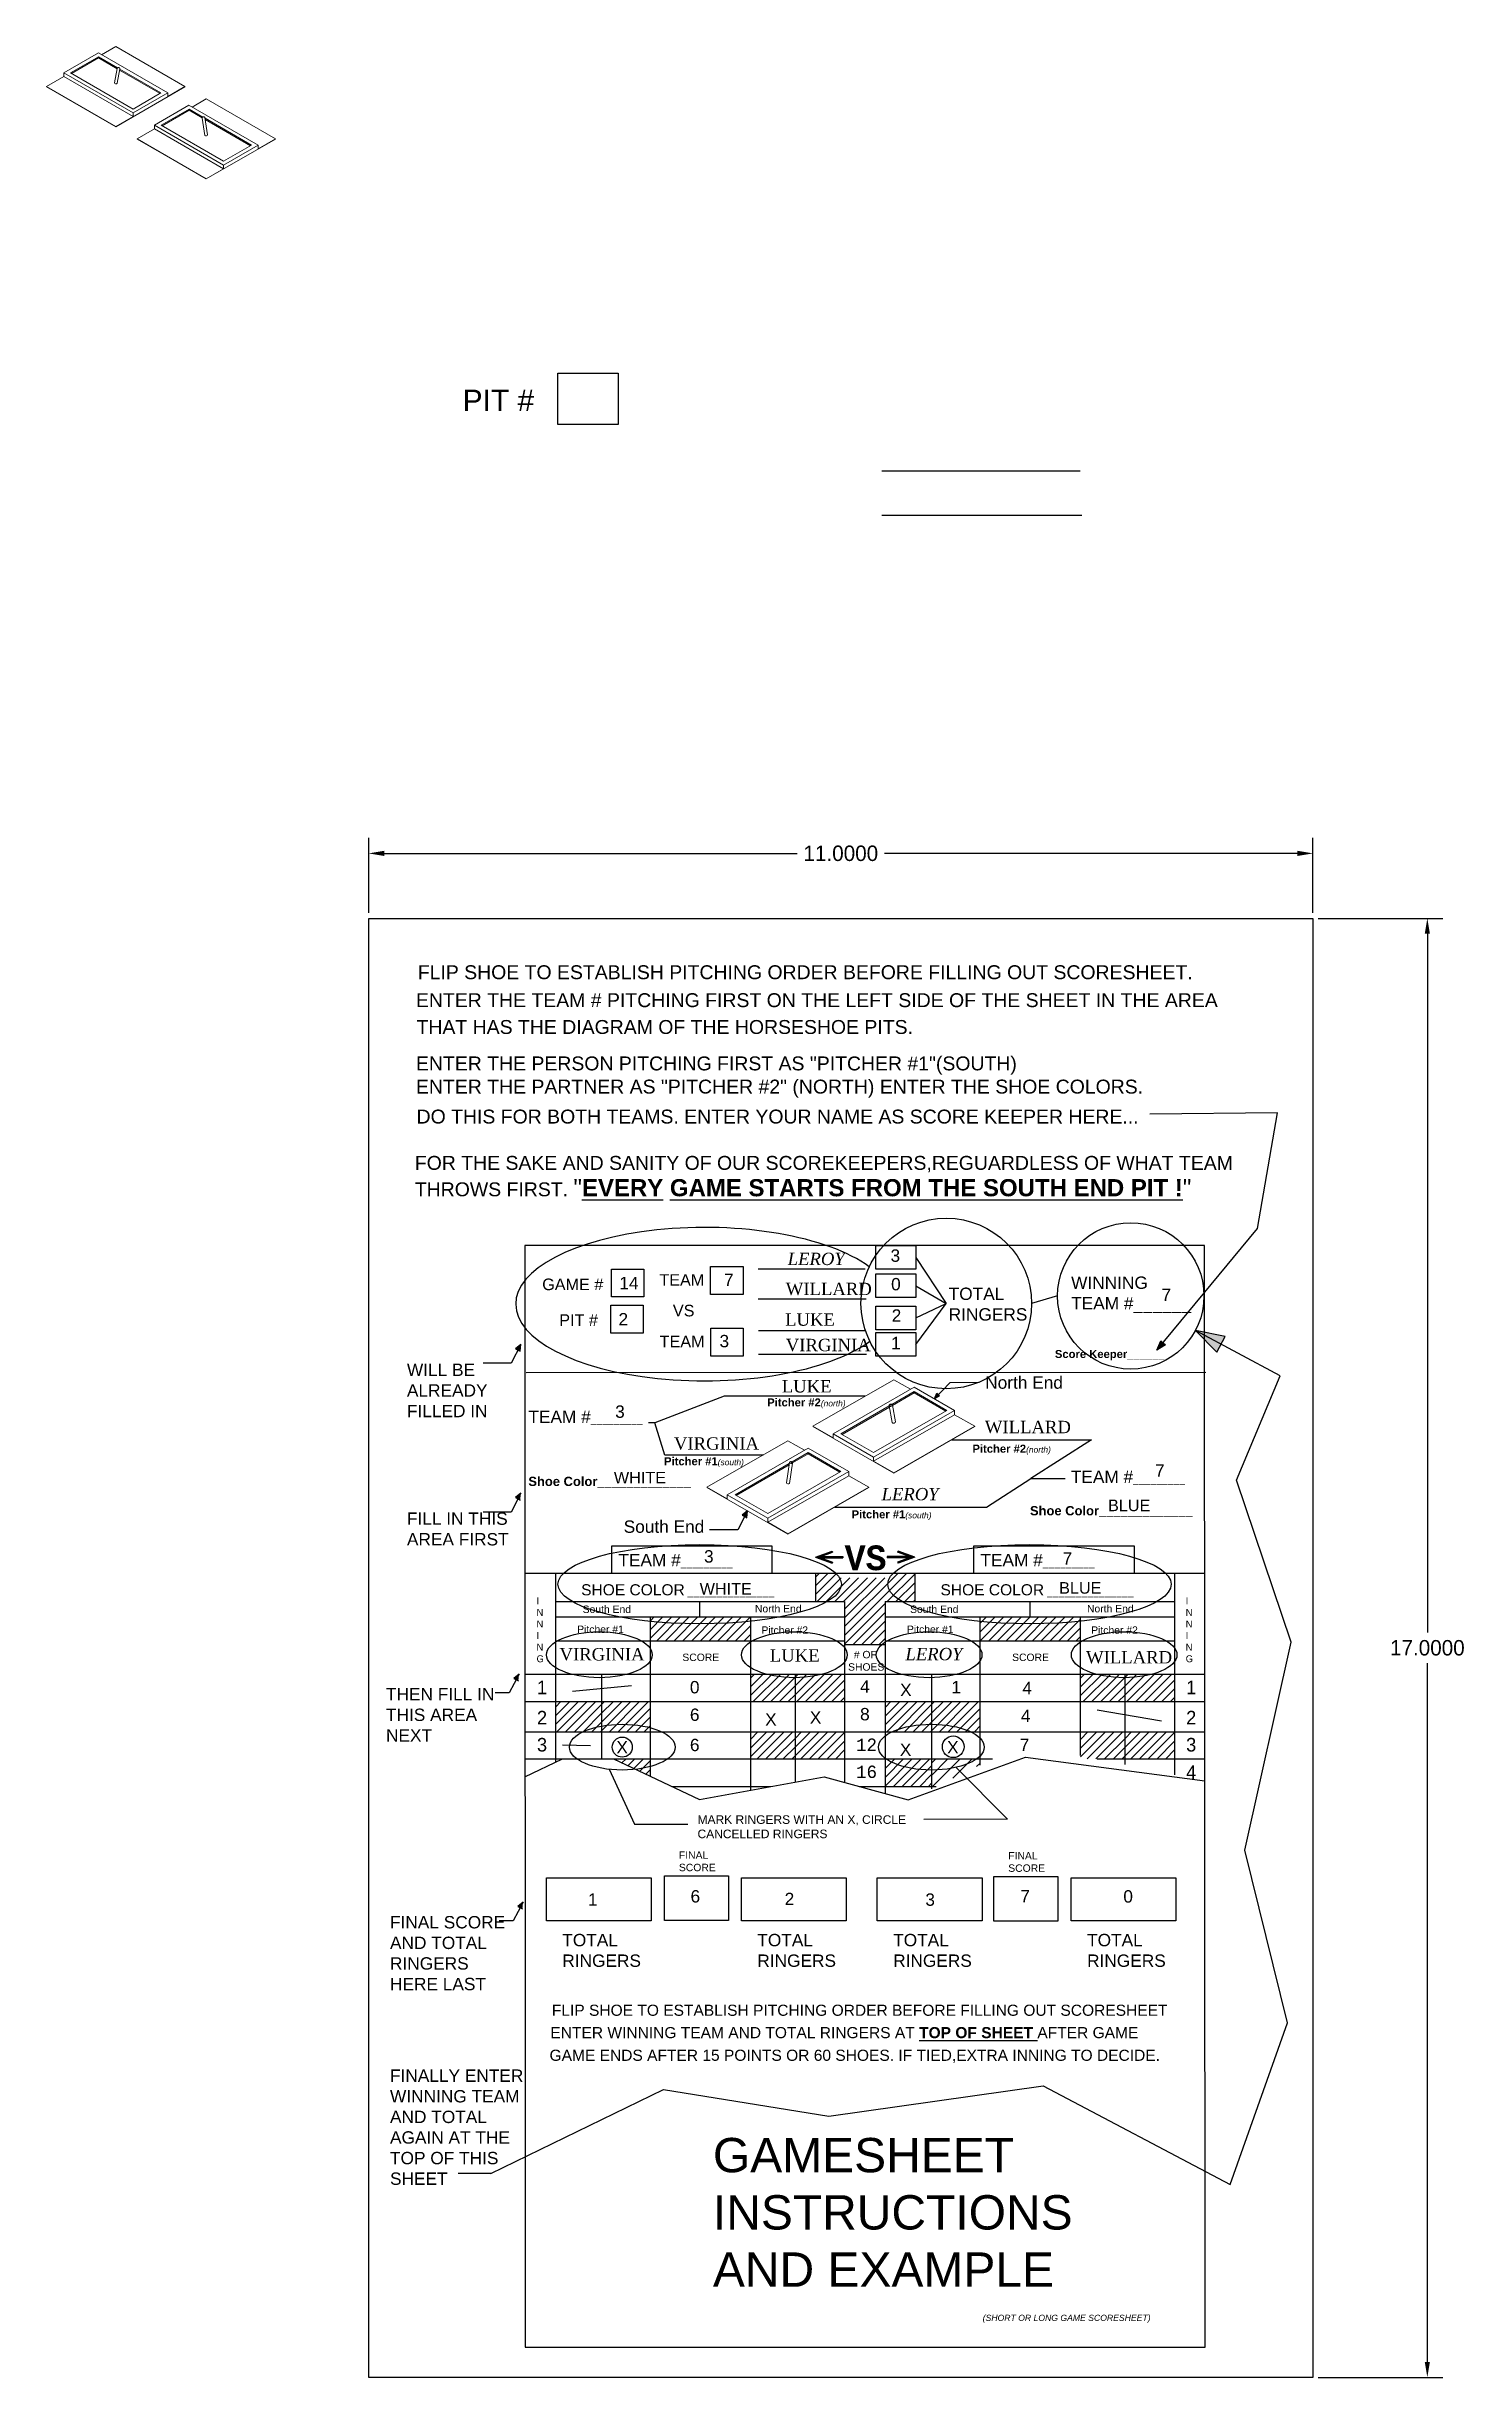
# Model space of a CAD drawing. Header units: inches. Extents: x -9 to 65.4, y -11.7 to 27.1.
# Drawn here: x 21.99 to 38.52, y -6.25 to 20.91 of the extents above; entities that cross this region are included whole.
import ezdxf

# ---------------------------------------------------------------- set-up
doc = ezdxf.new("R2010")
doc.units = ezdxf.units.IN
doc.header["$MEASUREMENT"] = 0
doc.header["$PDMODE"] = 2
for name, color, linetype, lineweight in [('AM_0', 7, 'Continuous', 30), ('AM_5', 3, 'Continuous', 15), ('AM_8', 1, 'Continuous', 15), ('Visible Edges(ANSI-BEL)', 7, 'Continuous', 18)]:
    doc.layers.add(name, color=color, linetype=linetype, lineweight=lineweight)
doc.layers.add('Temporary Invisable', color=7, linetype='Continuous')
doc.layers.add('Visible Tangent Edges(ANSI-BEL)', color=6, linetype='Continuous', lineweight=18, true_color=0xff00ff)
doc.dimstyles.new('Standard$0', dxfattribs={"dimtxt": 0.18, "dimasz": 0.18, "dimexe": 0.18, "dimexo": 0.0625, "dimgap": 0.09, "dimtad": 0, "dimtih": 1, "dimtoh": 1, "dimdec": 4, "dimzin": 0, "dimdsep": 46, "dimtxsty": 'Standard', "dimcen": 0.09, "dimadec": 0, "dimazin": 0, "dimtfac": 1, "dimtdec": 4, "dimtofl": 0, "dimtmove": 0, "dimatfit": 3, "dimfxl": 1, "dimtolj": 1, "dimtzin": 0, "dimarcsym": 0})
pattern_1 = [(45, (10.670944, -4.989435), (-0.05091169, 0.05091169), [])]
pattern_2 = [(45, (14.51565, -4.989435), (-0.0509117, 0.0509117), [])]

msp = doc.modelspace()

# ---------------------------------------------------------------- texts
at = {"layer": 'AM_0', "attachment_point": 1}
for s, insert, char_height, width in [('{\\fArial|b0|i0|c0|p34;PIT #}', (26.83379, 16.9131), 0.25, 1.6882053), ('{\\f@Batang|b0|i1|c0|p18;\\H1.6667x;LEROY}', (30.62112, 6.85758), 0.0864, 1.386329), ('{\\fArial|b0|i0|c0|p34;\\H1.6667x;3}', (31.81941, 6.89567), 0.0864, 1.386329), ('{\\fArial|b0|i0|c0|p34;GAME #}', (27.76092, 6.556), 0.135, 0.9116308), ('{\\fArial|b0|i0|c0|p34;\\H1.6667x;14}', (28.65964, 6.57598), 0.0864, 1.386329), ('{\\fArial|b0|i0|c0|p34;TEAM}', (29.12566, 6.6073), 0.135, 0.9116308), ('{\\fArial|b0|i0|c0|p34;\\H1.6667x;7}', (29.87851, 6.61182), 0.0864, 1.386329), ('{\\fArial|b0|i0|c0|p34;\\H1.6667x;0}', (31.82594, 6.56275), 0.0864, 1.386329), ('{\\fArial|b0|i0|c0|p34;WINNING \\PTEAM #______ }', (33.92317, 6.57997), 0.144, 3.2757189), ('{\\fArial|b0|i0|c0|p34;VS}', (29.28356, 6.25047), 0.135, 0.9116308), ('{\\fBatang|b0|i0|c0|p18;\\H1.6667x;WILLARD}', (30.59829, 6.50782), 0.0864, 1.386329), ('{\\fArial|b0|i0|c0|p34;TOTAL\\PRINGERS}', (32.49671, 6.45064), 0.144, 3.2757189), ('{\\fArial|b0|i0|c0|p34;\\H1.6667x;7}', (34.97656, 6.43876), 0.0864, 1.386329), ('{\\fArial|b0|i0|c0|p34;PIT #}', (27.9597, 6.14018), 0.135, 0.9116308), ('{\\fArial|b0|i0|c0|p34;\\H1.6667x;2}', (28.64983, 6.15451), 0.0864, 1.386329), ('{\\fBatang|b0|i0|c0|p18;\\H1.6667x;LUKE}', (30.59068, 6.15045), 0.0864, 1.386329), ('{\\fArial|b0|i0|c0|p34;\\H1.6667x;2}', (31.83248, 6.19718), 0.0864, 1.386329), ('{\\fArial|b0|i0|c0|p34;TEAM}', (29.12914, 5.89005), 0.135, 0.9116308), ('{\\fArial|b0|i0|c0|p34;\\H1.6667x;3}', (29.8269, 5.89967), 0.0864, 1.386329), ('{\\fBatang|b0|i0|c0|p18;\\H1.6667x;VIRGINIA}', (30.59829, 5.85391), 0.0864, 1.386329), ('{\\fArial|b0|i0|c0|p34;\\H1.6667x;1}', (31.82594, 5.87732), 0.0864, 1.386329), ('{\\fArial|b0|i0|c0|p34;\\H1.6667x;WILL BE \\PALREADY\\PFILLED IN}', (26.1853, 5.56485), 0.0864, 1.386329), ('{\\fBatang|b0|i0|c0|p18;\\H1.6667x;LUKE}', (30.55215, 5.37275), 0.0864, 1.386329), ('{\\fArial|b0|i0|c0|p34;\\H1.6667x;TEAM #\\H0.6x;_________ }', (27.60028, 5.01752), 0.0864, 1.386329), ('{\\fArial|b0|i0|c0|p34;\\H1.6667x;3}', (28.6108, 5.07788), 0.0864, 1.386329), ('{\\fBatang|b0|i0|c0|p18;\\H1.6667x;WILLARD}', (32.91771, 4.89851), 0.0864, 1.386329), ('{\\fBatang|b0|i0|c0|p18;\\H1.6667x;VIRGINIA}', (29.29603, 4.70661), 0.0864, 1.386329), ('{\\fArial|b0|i0|c0|p34;\\H1.6667x;7}', (34.90039, 4.39123), 0.0864, 1.386329), ('{\\fArial|b0|i0|c0|p34;WHITE}', (28.59604, 4.30417), 0.135, 0.9116308), ('{\\f@Batang|b0|i1|c0|p18;\\H1.6667x;LEROY}', (31.71533, 4.11637), 0.0864, 1.386329), ('{\\fArial|b0|i0|c0|p34;\\H1.6667x;TEAM #\\H0.6x;_________ }', (33.91969, 4.31837), 0.0864, 1.386329), ('{\\fArial|b0|i0|c0|p34;\\H1.6667x;FILL IN THIS\\PAREA FIRST}', (26.1853, 3.83072), 0.0864, 1.386329), ('{\\fArial|b0|i0|c0|p34;BLUE}', (34.35319, 3.98076), 0.135, 0.9116308), ('{\\fArial|b0|i0|c0|p34;\\H1.6667x;TEAM #\\H0.6x;_________ }', (28.64886, 3.34858), 0.0864, 1.386329), ('{\\fArial|b0|i0|c0|p34;\\H1.6667x;3}', (29.64627, 3.39118), 0.0864, 1.386329), ('{\\fArial|b0|i0|c0|p34;\\H1.6667x;TEAM #\\H0.6x;_________ }', (32.86645, 3.34858), 0.0864, 1.386329), ('{\\fArial|b0|i0|c0|p34;\\H1.6667x;7}', (33.82432, 3.36708), 0.0864, 1.386329), ('{\\fArial|b0|i0|c0|p34;\\H1.5x;SHOE COLOR\\H0.66667x; _______________}', (28.21474, 2.9947), 0.0864, 2.3796658), ('{\\fArial|b0|i0|c0|p34;WHITE}', (29.59581, 3.00959), 0.135, 0.9116308), ('{\\fArial|b0|i0|c0|p34;\\H1.5x;SHOE COLOR\\H0.66667x; _______________}', (32.40134, 2.9947), 0.0864, 2.3796658), ('{\\fArial|b0|i0|c0|p34;BLUE}', (33.78372, 3.01939), 0.135, 0.9116308), ('I\\PN\\PN\\PI\\PN\\PG', (27.69552, 2.84168), 0.081, 0.164664), ('{\\fArial|b0|i0|c0|p34;South End}', (28.23232, 2.74617), 0.0864, 0.9460115), ('{\\fArial|b0|i0|c0|p34;North End}', (30.2397, 2.75304), 0.0864, 0.9460115), ('{\\fArial|b0|i0|c0|p34;South End}', (32.04709, 2.74617), 0.0864, 0.9460115), ('{\\fArial|b0|i0|c0|p34;North End}', (34.10818, 2.75304), 0.0864, 0.9460115), ('I\\PN\\PN\\PI\\PN\\PG', (35.25829, 2.84168), 0.081, 0.164664), ('{\\fArial|b0|i0|c0|p34;Pitcher #1}', (28.16905, 2.51283), 0.0864, 0.9460115), ('{\\fArial|b0|i0|c0|p34;Pitcher #2}', (30.31537, 2.50322), 0.0864, 0.9460115), ('{\\fArial|b0|i0|c0|p34;Pitcher #1}', (32.01068, 2.51283), 0.0864, 0.9460115), ('{\\fArial|b0|i0|c0|p34;Pitcher #1}', (32.01068, 2.51283), 0.0864, 0.9460115), ('{\\fArial|b0|i0|c0|p34;Pitcher #2}', (34.15699, 2.50322), 0.0864, 0.9460115), ('{\\fBatang|b0|i0|c0|p18;\\H1.6667x;VIRGINIA}', (27.96294, 2.25029), 0.0864, 1.386329), ('{\\fArial|b0|i0|c0|p34;SCORE}', (29.39389, 2.18626), 0.0864, 0.9460115), ('{\\fBatang|b0|i0|c0|p18;\\H1.6667x;LUKE}', (30.41316, 2.2366), 0.0864, 1.386329), ('{\\fArial|b0|i0|c0|p34;  # OF\\PSHOES}', (31.32455, 2.21815), 0.0864, 0.9460115), ('{\\f@Batang|b0|i1|c0|p18;\\H1.6667x;LEROY}', (31.99274, 2.25296), 0.0864, 1.386329), ('{\\fArial|b0|i0|c0|p34;SCORE}', (33.23552, 2.18626), 0.0864, 0.9460115), ('{\\fBatang|b0|i0|c0|p18;\\H1.6667x;WILLARD}', (34.09687, 2.21568), 0.0864, 1.386329), ('{\\fArial|b0|i0|c0|p34;\\H1.6667x;THEN FILL IN\\PTHIS AREA \\PNEXT}', (25.94115, 1.78521), 0.0864, 1.386329), ('1', (27.70031, 1.87153), 0.1584, 0.3464208), ('{\\fArial|b0|i0|c0|p34;\\H1.6667x;0}', (29.48196, 1.86707), 0.0864, 1.386329), ('{\\fMonospac821 BT|b0|i0|c0|p49;4}', (31.45959, 1.87358), 0.144, 0.3942425), ('{\\fArial|b0|i0|c0|p34;\\H1.6667x;X}', (31.93072, 1.83513), 0.0864, 1.386329), ('{\\fArial|b0|i0|c0|p34;\\H1.6667x;1}', (32.52894, 1.86832), 0.0864, 1.386329), ('{\\fArial|b0|i0|c0|p34;\\H1.6667x;4}', (33.35544, 1.85766), 0.0864, 1.386329), ('1', (35.26308, 1.87153), 0.1584, 0.3464208), ('2', (27.70031, 1.5193), 0.1584, 0.3464208), ('{\\fArial|b0|i0|c0|p34;\\H1.6667x;6}', (29.48196, 1.54622), 0.0864, 1.386329), ('{\\fArial|b0|i0|c0|p34;\\H1.6667x;X}', (30.35818, 1.49083), 0.0864, 1.386329), ('{\\fArial|b0|i0|c0|p34;\\H1.6667x;X}', (30.87869, 1.51428), 0.0864, 1.386329), ('{\\fMonospac821 BT|b0|i0|c0|p49;8}', (31.45959, 1.55273), 0.144, 0.3942425), ('{\\fArial|b0|i0|c0|p34;\\H1.6667x;4}', (33.33839, 1.5338), 0.0864, 1.386329), ('2', (35.26308, 1.5193), 0.1584, 0.3464208), ('3', (27.70031, 1.20402), 0.1584, 0.3464208), ('{\\fArial|b0|i0|c0|p34;\\H1.6667x;X}', (28.62558, 1.16723), 0.0864, 1.386329), ('{\\fArial|b0|i0|c0|p34;\\H1.6667x;6}', (29.48196, 1.19398), 0.0864, 1.386329), ('{\\fMonospac821 BT|b0|i0|c0|p49;12}', (31.41764, 1.19669), 0.144, 0.3942425), ('{\\fArial|b0|i0|c0|p34;\\H1.6667x;X}', (31.92764, 1.13859), 0.0864, 1.386329), ('{\\fArial|b0|i0|c0|p34;\\H1.6667x;X}', (32.47809, 1.1671), 0.0864, 1.386329), ('{\\fArial|b0|i0|c0|p34;\\H1.6667x;7}', (33.32358, 1.19398), 0.0864, 1.386329), ('3', (35.26308, 1.20402), 0.1584, 0.3464208), ('{\\fMonospac821 BT|b0|i0|c0|p49;16}', (31.41764, 0.88141), 0.144, 0.3942425), ('4', (35.26308, 0.88317), 0.1584, 0.3464208), ('{\\fArial|b0|i0|c0|p34;MARK RINGERS WITH AN X, CIRCLE CANCELLED RINGERS}', (29.57075, 0.30236), 0.1, 3.199227), ('{\\fArial|b0|i0|c0|p34;FINAL\\PSCORE}', (29.35372, -0.11843), 0.0864, 0.9460115), ('{\\fArial|b0|i0|c0|p34;FINAL\\PSCORE}', (33.19072, -0.12575), 0.0864, 0.9460115), ('{\\fArial|b0|i0|c0|p34;\\H1.6667x;1}', (28.29376, -0.60717), 0.0864, 1.386329), ('{\\fArial|b0|i0|c0|p34;\\H1.6667x;6}', (29.48928, -0.56944), 0.0864, 1.386329), ('{\\fArial|b0|i0|c0|p34;\\H1.6667x;2}', (30.58555, -0.60031), 0.0864, 1.386329), ('{\\fArial|b0|i0|c0|p34;\\H1.6667x;3}', (32.22473, -0.60772), 0.0864, 1.386329), ('{\\fArial|b0|i0|c0|p34;\\H1.6667x;7}', (33.33091, -0.56944), 0.0864, 1.386329), ('{\\fArial|b0|i0|c0|p34;\\H1.6667x;0}', (34.53145, -0.57067), 0.0864, 1.386329), ('{\\fArial|b0|i0|c0|p34;\\H1.6667x;FINAL SCORE\\PAND TOTAL\\PRINGERS HERE LAST}', (25.988, -0.87155), 0.0864, 1.386329), ('{\\fArial|b0|i0|c0|p34;\\H1.6667x;TOTAL\\PRINGERS}', (27.99528, -1.07945), 0.0864, 1.386329), ('{\\fArial|b0|i0|c0|p34;\\H1.6667x;TOTAL\\PRINGERS}', (30.26744, -1.07945), 0.0864, 1.386329), ('{\\fArial|b0|i0|c0|p34;\\H1.6667x;TOTAL\\PRINGERS}', (31.84983, -1.07945), 0.0864, 1.386329), ('{\\fArial|b0|i0|c0|p34;\\H1.6667x;TOTAL\\PRINGERS}', (34.10907, -1.07945), 0.0864, 1.386329), ('{\\fArial|b0|i0|c0|p34;\\H1.6667x;\\PFINALLY ENTER\\PWINNING TEAM\\PAND TOTAL\\PAGAIN AT THE\\PTOP OF THIS\\PSHEET}', (25.988, -2.41914), 0.0864, 2.2310889)]:
    msp.add_mtext(s, dxfattribs=dict(at, insert=insert, char_height=char_height, width=width))
for s, width, insert, char_height in [('{\\fArial|b0|i0|c0|p34;FLIP SHOE TO ESTABLISH PITCHING ORDER BEFORE FILLING OUT SCORESHEET.}', 11.4872651, (26.31147, 10.20645), 0.162), ('{\\fArial|b0|i0|c0|p34;ENTER THE TEAM # PITCHING FIRST ON THE LEFT SIDE OF THE SHEET IN THE AREA}', 11.4872651, (26.2903, 9.88068), 0.162), ('{\\fArial|b0|i0|c0|p34;THAT HAS THE DIAGRAM OF THE HORSESHOE PITS.}', 11.4872651, (26.2972, 9.56837), 0.162), ('{\\fArial|b0|i0|c0|p34;ENTER THE PERSON PITCHING FIRST AS "PITCHER #1"(SOUTH)\\PENTER THE PARTNER AS "PITCHER #2" (NORTH) ENTER THE SHOE COLORS.}', 11.4872651, (26.29047, 9.14372), 0.162), ('{\\fArial|b0|i0|c0|p34;DO THIS FOR BOTH TEAMS. ENTER YOUR NAME AS SCORE KEEPER HERE...}', 11.4872651, (26.2975, 8.52454), 0.162), ('{\\fArial|b0|i0|c0|p34;FOR THE SAKE AND SANITY OF OUR SCOREKEEPERS,REGUARDLESS OF WHAT TEAM\\PTHROWS FIRST. \\H1.2346x;"\\fArial|b1|i0|c0|p34;\\LEVERY GAME STARTS FROM THE SOUTH END PIT !\\fArial|b0|i0|c0|p34;\\l"}', 11.4872651, (26.2772, 7.98489), 0.162), ('{\\fMonospac821 BT|b1|i0|c0|p49;VS}', 1.5144654, (31.28445, 3.44629), 0.288), ('{\\fArial|b0|i0|c0|p34;ENTER WINNING TEAM AND TOTAL RINGERS AT \\fArial|b1|i0|c0|p34;\\LTOP OF SHEET\\fArial|b0|i0|c0|p34;\\l AFTER GAME}', 11.4872651, (27.85692, -2.16493), 0.1296), ('{\\fArial|b0|i0|c0|p34;FLIP SHOE TO ESTABLISH PITCHING ORDER BEFORE FILLING OUT SCORESHEET}', 11.4872651, (27.87385, -1.90431), 0.1296), ('{\\fArial|b0|i0|c0|p34;GAME ENDS AFTER 15 POINTS OR 60 SHOES. IF TIED,EXTRA INNING TO DECIDE.}', 11.4872651, (27.84676, -2.42894), 0.1296), ('{\\fArial|b0|i0|c0|p34;GAMESHEET\\PINSTRUCTIONS\\PAND EXAMPLE}', 11.4872651, (29.74987, -3.4571), 0.4), ('{\\fArial|b0|i1|c0|p34;(SHORT OR LONG GAME SCORESHEET)}', 11.4872651, (32.89294, -5.51721), 0.072)]:
    msp.add_mtext_dynamic_manual_height_columns(s, width=width, gutter_width=1, heights=[0], dxfattribs=dict(at, insert=insert, char_height=char_height))
at = {"layer": 'Temporary Invisable', "attachment_point": 1}
for s, insert, char_height, width in [('{\\fArial|b1|i0|c0|p34;Score Keeper______}', (33.73409, 5.72383), 0.0936, 1.7821996), ('{\\fArial|b1|i0|c0|p34;Pitcher #2\\fArial|b0|i1|c0|p34;\\H0.75x;(north)}', (30.38215, 5.16028), 0.0936, 1.2269789), ('{\\fArial|b0|i0|c0|p34;North End}', (32.92214, 5.41658), 0.144, 0.9460115), ('{\\fArial|b1|i0|c0|p34;Pitcher #2\\fArial|b0|i1|c0|p34;\\H0.75x;(north)}', (32.77336, 4.62088), 0.0936, 1.0673158), ('{\\fArial|b1|i0|c0|p34;Pitcher #1\\fArial|b0|i1|c0|p34;\\H0.75x;(south)}', (29.18084, 4.4744), 0.0936, 1.1094431), ('{\\fArial|b1|i0|c0|p34;Shoe Color_____________}', (27.59959, 4.24689), 0.108, 2.1533887), ('{\\fArial|b1|i0|c0|p34;Pitcher #1\\fArial|b0|i1|c0|p34;\\H0.75x;(south)}', (31.36616, 3.85603), 0.0936, 1.0637479), ('{\\fArial|b1|i0|c0|p34;Shoe Color_____________}', (33.44349, 3.90534), 0.108, 2.1533887), ('{\\fArial|b0|i0|c0|p34;South End}', (28.71011, 3.73781), 0.144, 0.9460115)]:
    msp.add_mtext(s, dxfattribs=dict(at, insert=insert, char_height=char_height, width=width))

# ---------------------------------------------------------------- blocks, each defined once
blk = doc.blocks.new('*D7')
at = {"layer": 'AM_5', "color": 0, "lineweight": -2, "transparency": 16777216}
for p, q in [((36.802, 10.753), (38.253, 10.753)), ((38.073, 10.573), (38.073, 2.433)), ((38.073, -6.067), (38.073, 2.073)), ((36.802, -6.247), (38.253, -6.247))]:
    blk.add_line(p, q, dxfattribs=at)
at = {"layer": 'AM_5', "color": 0, "transparency": 16777216}
for points in [[(38.043, 10.573), (38.103, 10.573), (38.073, 10.753)], [(38.043, -6.067), (38.103, -6.067), (38.073, -6.247)]]:
    blk.add_solid(points, dxfattribs=at)
at = {"layer": 'Defpoints', "color": 0, "transparency": 16777216}
for p in [(36.74, 10.753), (36.739, -6.247), (38.073, -6.247)]:
    blk.add_point(p, dxfattribs=at)
at = {"layer": 'AM_5', "color": 0, "transparency": 16777216, "insert": (38.073, 2.253), "char_height": 0.18, "attachment_point": 5}
blk.add_mtext('\\A1;17.0000', dxfattribs=at)
blk = doc.blocks.new('*D8')
at = {"layer": 'AM_5', "color": 0, "lineweight": -2, "transparency": 16777216}
for p, q in [((25.74, 10.816), (25.74, 11.69)), ((36.74, 10.816), (36.74, 11.69)), ((25.92, 11.51), (30.73, 11.51)), ((36.56, 11.51), (31.75, 11.51))]:
    blk.add_line(p, q, dxfattribs=at)
at = {"layer": 'AM_5', "color": 0, "transparency": 16777216}
for points in [[(25.92, 11.54), (25.92, 11.48), (25.74, 11.51)], [(36.56, 11.54), (36.56, 11.48), (36.74, 11.51)]]:
    blk.add_solid(points, dxfattribs=at)
at = {"layer": 'Defpoints', "color": 0, "transparency": 16777216}
for p in [(36.74, 11.51), (25.74, 10.753), (36.74, 10.753)]:
    blk.add_point(p, dxfattribs=at)
at = {"layer": 'AM_5', "color": 0, "transparency": 16777216, "insert": (31.24, 11.51), "char_height": 0.18, "attachment_point": 5}
blk.add_mtext('\\A1;11.0000', dxfattribs=at)

# ---------------------------------------------------------------- dimensions: what is measured, and where the dimension line sits
at = {"layer": 'AM_5'}
dim = msp.add_linear_dim(base=(36.73953, 11.51016), p1=(25.73954, 10.75324), p2=(36.73953, 10.75317), dimstyle='Standard$0', override={"dimarcsym": 1}, dxfattribs=at)
dim.commit()
dim.dimension.update_dxf_attribs({"geometry": '*D8', "text_midpoint": (31.23954, 11.51016)})
dim = msp.add_linear_dim(base=(38.0732, -6.2468), p1=(36.73953, 10.75324), p2=(36.73943, -6.2468), angle=90, dimstyle='Standard$0', override={"dimarcsym": 1}, dxfattribs=at)
dim.commit()
dim.dimension.update_dxf_attribs({"geometry": '*D7', "text_midpoint": (38.0732, 2.25322)})

# ---------------------------------------------------------------- hatches: boundary and pattern name
at = {"layer": 'AM_0'}
h = msp.add_hatch(color=256, dxfattribs=at)
h.dxf.hatch_style = 1
h.paths.add_polyline_path([(27.51265, 5.78896), (27.45067, 5.73867), (27.47847, 5.7232)])
h.paths.add_polyline_path([(27.51265, 5.78896), (27.47847, 5.7232), (27.50481, 5.70854)])
h = msp.add_hatch(color=256, dxfattribs=at)
h.paths.add_polyline_path([(34.99303, 5.80808), (34.9666, 5.83009), (34.92123, 5.72131)])
h.paths.add_polyline_path([(35.02389, 5.78239), (34.99303, 5.80808), (34.92123, 5.72131)])
h = msp.add_hatch(color=256, dxfattribs=at)
h.paths.add_polyline_path([(35.71626, 5.88017), (35.47742, 5.92967), (35.47743, 5.89459), (35.66973, 5.79183)])
h.paths.add_polyline_path([(35.47743, 5.89459), (35.47746, 5.84254), (35.61995, 5.69731), (35.66973, 5.79183)])
h.paths.add_polyline_path([(35.47742, 5.92967), (35.37018, 5.95189), (35.47743, 5.89459)])
h.paths.add_polyline_path([(35.37018, 5.95189), (35.47746, 5.84254), (35.47743, 5.89459)])
h = msp.add_hatch(color=256, dxfattribs=at)
h.dxf.hatch_style = 1
h.paths.add_polyline_path([(32.37587, 5.20259), (32.35911, 5.21934), (32.33007, 5.15537)])
h.paths.add_polyline_path([(32.38992, 5.18854), (32.37587, 5.20259), (32.33007, 5.15537)])
h = msp.add_hatch(color=256, dxfattribs=at)
h.dxf.hatch_style = 1
h.paths.add_polyline_path([(27.51265, 4.05483), (27.45067, 4.00454), (27.47847, 3.98907)])
h.paths.add_polyline_path([(27.51265, 4.05483), (27.47847, 3.98907), (27.50481, 3.97441)])
h = msp.add_hatch(color=256, dxfattribs=at)
h.dxf.hatch_style = 1
h.paths.add_polyline_path([(30.15212, 3.84813), (30.09015, 3.79784), (30.11795, 3.78237)])
h.paths.add_polyline_path([(30.15212, 3.84813), (30.11795, 3.78237), (30.14429, 3.76772)])
h = msp.add_hatch(color=256, dxfattribs=at)
h.dxf.hatch_style = 1
h.paths.add_polyline_path([(31.26504, 3.31739), (31.00722, 3.31739), (31.14498, 3.36818), (31.14, 3.38169), (30.94565, 3.31004), (31.14, 3.23999), (31.14489, 3.25353), (31.00766, 3.30299), (31.26504, 3.30299)])
h = msp.add_hatch(color=256, dxfattribs=at)
h.dxf.hatch_style = 1
h.paths.add_polyline_path([(32.03895, 3.30299), (31.90172, 3.25353), (31.90661, 3.23999), (32.10096, 3.31004), (31.90661, 3.38169), (31.90163, 3.36818), (32.03939, 3.31739), (31.78157, 3.31739), (31.78157, 3.30299)])
h = msp.add_hatch(color=256, dxfattribs=at)
h.dxf.hatch_style = 1
h.paths.add_polyline_path([(27.49105, 1.94843), (27.42908, 1.89814), (27.45688, 1.88267)])
h.paths.add_polyline_path([(27.49105, 1.94843), (27.45688, 1.88267), (27.48322, 1.86801)])
h = msp.add_hatch(dxfattribs=at)
h.set_pattern_fill('_U', color=256, scale=0.072, angle=45, style=0, pattern_type=0)
h.set_pattern_definition(pattern_1)
h.paths.add_polyline_path([(30.70705, 1.94838), (30.18654, 1.94838), (30.18654, 1.62754), (30.70705, 1.62754)])
h = msp.add_hatch(dxfattribs=at)
h.set_pattern_fill('_U', color=256, scale=0.072, angle=45, style=0, pattern_type=0)
h.set_pattern_definition(pattern_1)
h.paths.add_polyline_path([(30.70705, 1.62754), (31.28445, 1.62754), (31.28445, 1.94838), (30.70705, 1.94838)])
h = msp.add_hatch(dxfattribs=at)
h.set_pattern_fill('_U', color=256, scale=0.072, angle=45, style=0, pattern_type=0)
h.set_pattern_definition(pattern_2)
h.paths.add_polyline_path([(34.55175, 1.94838), (34.03124, 1.94838), (34.03124, 1.62754), (34.55175, 1.62754)])
h = msp.add_hatch(dxfattribs=at)
h.set_pattern_fill('_U', color=256, scale=0.072, angle=45, style=0, pattern_type=0)
h.set_pattern_definition(pattern_2)
h.paths.add_polyline_path([(34.55175, 1.62754), (35.12915, 1.62754), (35.12915, 1.94838), (34.55175, 1.94838)])
h = msp.add_hatch(dxfattribs=at)
h.set_pattern_fill('_U', color=256, scale=0.072, angle=45, style=0, pattern_type=0)
h.set_pattern_definition(pattern_1)
h.paths.add_polyline_path([(28.45347, 1.62754), (27.91437, 1.62754), (27.91437, 1.2753), (28.45347, 1.2753)])
h = msp.add_hatch(dxfattribs=at)
h.set_pattern_fill('_U', color=256, scale=0.072, angle=45, style=0, pattern_type=0)
h.set_pattern_definition(pattern_1)
h.paths.add_polyline_path([(29.01844, 1.2753), (29.01844, 1.62754), (28.45347, 1.62754), (28.45347, 1.2753)])
h = msp.add_hatch(dxfattribs=at)
h.set_pattern_fill('_U', color=256, scale=0.072, angle=45, style=0, pattern_type=0)
h.set_pattern_definition(pattern_2)
h.paths.add_polyline_path([(32.29818, 1.62754), (31.75908, 1.62754), (31.75908, 1.2753), (32.29818, 1.2753)])
h = msp.add_hatch(dxfattribs=at)
h.set_pattern_fill('_U', color=256, scale=0.072, angle=45, style=0, pattern_type=0)
h.set_pattern_definition(pattern_2)
h.paths.add_polyline_path([(32.86314, 1.2753), (32.86314, 1.62754), (32.29818, 1.62754), (32.29818, 1.2753)])
h = msp.add_hatch(dxfattribs=at)
h.set_pattern_fill('_U', color=256, scale=0.072, angle=45, style=0, pattern_type=0)
h.set_pattern_definition(pattern_1)
h.paths.add_polyline_path([(30.18654, 0.96002), (30.70705, 0.96002), (30.70705, 1.2753), (30.18654, 1.2753)])
h = msp.add_hatch(dxfattribs=at)
h.set_pattern_fill('_U', color=256, scale=0.072, angle=45, style=0, pattern_type=0)
h.set_pattern_definition(pattern_1)
h.paths.add_polyline_path([(31.28445, 1.2753), (30.70705, 1.2753), (30.70705, 0.96002), (31.28445, 0.96002)])
h = msp.add_hatch(dxfattribs=at)
h.set_pattern_fill('_U', color=256, scale=0.072, angle=45, style=0, pattern_type=0)
h.set_pattern_definition(pattern_2)
h.paths.add_polyline_path([(34.03124, 0.96002), (34.55175, 0.96002), (34.55175, 1.2753), (34.03124, 1.2753)])
h = msp.add_hatch(dxfattribs=at)
h.set_pattern_fill('_U', color=256, scale=0.072, angle=45, style=0, pattern_type=0)
h.set_pattern_definition(pattern_2)
h.paths.add_polyline_path([(35.12915, 1.2753), (34.55175, 1.2753), (34.55175, 0.96002), (35.12915, 0.96002)])
h = msp.add_hatch(dxfattribs=at)
h.set_pattern_fill('_U', color=256, scale=0.072, angle=45, style=0, pattern_type=0)
h.set_pattern_definition(pattern_1)
h.paths.add_polyline_path([(28.59133, 0.96002), (29.01844, 0.75826), (29.01844, 0.96002)])
h = msp.add_hatch(dxfattribs=at)
h.set_pattern_fill('_U', color=256, scale=0.072, angle=45, style=0, pattern_type=0)
h.set_pattern_definition(pattern_2)
h.paths.add_polyline_path([(31.75908, 0.63917), (32.29818, 0.63917), (32.29818, 0.96002), (31.75908, 0.96002)])
h = msp.add_hatch(color=256, dxfattribs=at)
h.dxf.hatch_style = 1
h.paths.add_polyline_path([(27.5379, -0.70834), (27.47593, -0.75863), (27.50373, -0.7741)])
h.paths.add_polyline_path([(27.5379, -0.70834), (27.50373, -0.7741), (27.53007, -0.78875)])
at = {"layer": 'AM_8'}
h = msp.add_hatch(dxfattribs=at)
h.set_pattern_fill('_U', color=256, scale=0.072, angle=45, style=0, pattern_type=0)
h.set_pattern_definition([(45, (10.670944, -2.941466), (-0.05091169, 0.05091169), [])])
h.paths.add_polyline_path([(31.756, 2.79288), (31.756, 2.2931), (31.28445, 2.2931), (31.28445, 2.79288), (30.94565, 2.79288), (30.94565, 3.12236), (31.21245, 3.12236), (31.21245, 3.07088), (31.82685, 3.07088), (31.82685, 3.12236), (32.10096, 3.12236), (32.10096, 2.79288)])
h = msp.add_hatch(dxfattribs=at)
h.set_pattern_fill('_U', color=256, scale=0.072, angle=45, style=0, pattern_type=0)
h.set_pattern_definition(pattern_1)
h.paths.add_polyline_path([(30.18654, 2.33602), (30.18654, 2.61288), (29.01844, 2.61288), (29.01844, 2.33602), (29.81494, 2.33602)])
h = msp.add_hatch(dxfattribs=at)
h.set_pattern_fill('_U', color=256, scale=0.072, angle=45, style=0, pattern_type=0)
h.set_pattern_definition(pattern_1)
h.paths.add_polyline_path([(34.02816, 2.61288), (32.86006, 2.61288), (32.86006, 2.33602), (34.02816, 2.33602)])
h = msp.add_hatch(dxfattribs=at)
h.set_pattern_fill('_U', color=256, scale=0.1, angle=45, style=0, pattern_type=0)
h.set_pattern_definition([(45, (1.1229, 0), (-0.07071068, 0.07071068), [])])
h.paths.add_polyline_path([(32.2951, 0.63917), (32.34978, 0.63917), (32.86006, 0.88812), (32.86006, 0.96002), (32.2951, 0.96002)])

# ---------------------------------------------------------------- linework, layer by layer
at = {"layer": 'AM_0'}
for p, q in [((31.71731, 15.96622), (34.02808, 15.96622)), ((31.71595, 15.44961), (34.04669, 15.44961)), ((36.32579, 8.48526), (34.83834, 8.47245)), ((36.09498, 7.13986), (36.32579, 8.48526)), ((34.92123, 5.72131), (36.09498, 7.13986)), ((32.11319, 6.80208), (32.46875, 6.26595)), ((30.27689, 6.66967), (31.52471, 6.66967)), ((30.27616, 6.31919), (31.53476, 6.31919)), ((32.11319, 6.47193), (32.46875, 6.26595)), ((32.11319, 6.09774), (32.46875, 6.26595)), ((32.11319, 5.78933), (32.46875, 6.26595)), ((33.76559, 6.3537), (33.46255, 6.26595)), ((27.51265, 5.78896), (27.39882, 5.56991)), ((27.51265, 5.78896), (27.45067, 5.73867)), ((27.45067, 5.73867), (27.50481, 5.70854)), ((27.50481, 5.70854), (27.51265, 5.78896)), ((30.28037, 5.95243), (31.52819, 5.95243)), ((34.92123, 5.72131), (34.9666, 5.83009)), ((35.02389, 5.78239), (34.92123, 5.72131)), ((34.9666, 5.83009), (35.02389, 5.78239)), ((36.35981, 5.42311), (35.37018, 5.95189)), ((35.37018, 5.95189), (35.61995, 5.69731)), ((35.71626, 5.88017), (35.37018, 5.95189)), ((35.61995, 5.69731), (35.71626, 5.88017)), ((27.39882, 5.56991), (27.07241, 5.56991)), ((27.57428, 5.46314), (35.49428, 5.46708)), ((30.27964, 5.67346), (31.53824, 5.67346)), ((29.88217, 5.18551), (29.07268, 4.87409)), ((31.52428, 5.18551), (29.88217, 5.18551)), ((32.33007, 5.15537), (32.51494, 5.34597)), ((32.33007, 5.15537), (32.35911, 5.21934)), ((32.38992, 5.18854), (32.33007, 5.15537)), ((32.35911, 5.21934), (32.38992, 5.18854)), ((32.51494, 5.34597), (32.85142, 5.34877)), ((35.84977, 4.20558), (36.35981, 5.42311)), ((29.07268, 4.87409), (29.00004, 4.87409)), ((29.19118, 4.5003), (29.07268, 4.87409)), ((32.53198, 4.67519), (34.16108, 4.67519)), ((34.16108, 4.67519), (33.45367, 4.22625)), ((30.33439, 4.5003), (29.19118, 4.5003)), ((32.93706, 3.89198), (33.45367, 4.22625)), ((33.45367, 4.22625), (33.85383, 4.22625)), ((36.48705, 2.31997), (35.84977, 4.20558)), ((27.39882, 3.83578), (27.07241, 3.83578)), ((27.51265, 4.05483), (27.39882, 3.83578)), ((27.51265, 4.05483), (27.45067, 4.00454)), ((27.45067, 4.00454), (27.50481, 3.97441)), ((30.15212, 3.84813), (30.03829, 3.62909)), ((30.15212, 3.84813), (30.09015, 3.79784)), ((30.14429, 3.76772), (30.15212, 3.84813)), ((31.17191, 3.89198), (32.93706, 3.89198)), ((30.03829, 3.62909), (29.71188, 3.62909)), ((30.09015, 3.79784), (30.14429, 3.76772)), ((28.5726, 3.12236), (28.5726, 3.44198)), ((28.5726, 3.44198), (30.43803, 3.44198)), ((30.43803, 3.44198), (30.43803, 3.12236)), ((30.94565, 3.31004), (31.14, 3.38169)), ((30.94565, 3.31004), (31.14, 3.23999)), ((31.00722, 3.31739), (31.14498, 3.36818)), ((31.00722, 3.31739), (31.26504, 3.31739)), ((31.00766, 3.30299), (31.14489, 3.25353)), ((31.00766, 3.30299), (31.26504, 3.30299)), ((31.14, 3.38169), (31.14498, 3.36818)), ((31.26504, 3.31739), (31.26504, 3.30299)), ((32.03939, 3.31739), (31.78157, 3.31739)), ((31.78157, 3.31739), (31.78157, 3.30299)), ((32.03895, 3.30299), (31.78157, 3.30299)), ((31.90661, 3.38169), (31.90163, 3.36818)), ((32.03939, 3.31739), (31.90163, 3.36818)), ((32.03895, 3.30299), (31.90172, 3.25353)), ((32.10096, 3.31004), (31.90661, 3.38169)), ((32.10096, 3.31004), (31.90661, 3.23999)), ((32.79019, 3.12236), (32.79019, 3.44198)), ((32.79019, 3.44198), (34.65562, 3.44198)), ((34.65562, 3.44198), (34.65562, 3.12236)), ((27.5633, 3.12236), (31.756, 3.12236)), ((27.91437, 3.12236), (27.91437, 0.92026)), ((30.94565, 3.12236), (30.94565, 2.79288)), ((31.14489, 3.25353), (31.14, 3.23999)), ((31.756, 3.12236), (35.47779, 3.12236)), ((31.90172, 3.25353), (31.90661, 3.23999)), ((32.10096, 3.12236), (32.10096, 2.79288)), ((35.12607, 3.12236), (35.12607, 0.77572)), ((27.91437, 2.79288), (31.28445, 2.79288)), ((29.59941, 2.61288), (29.59941, 2.79288)), ((31.28445, 2.79288), (31.28445, 0.68609)), ((31.756, 2.79288), (31.756, 0.96002)), ((31.756, 2.79288), (35.13222, 2.79288)), ((31.756, 2.79288), (31.756, 0.55551)), ((33.44411, 2.61288), (33.44411, 2.79288)), ((27.91437, 2.61288), (31.28445, 2.61288)), ((29.01844, 2.61288), (29.01844, 0.75826)), ((30.18654, 2.61288), (30.18654, 0.59529)), ((31.756, 2.61288), (35.13222, 2.61288)), ((32.86006, 2.61288), (32.86006, 0.88812)), ((34.02816, 2.61288), (34.02816, 1.00018)), ((27.91437, 2.33602), (31.28445, 2.33602)), ((31.28445, 2.2931), (31.756, 2.2931)), ((31.756, 2.33602), (35.13222, 2.33602)), ((35.94761, -0.10463), (36.48705, 2.31997)), ((27.49105, 1.94843), (27.37722, 1.72938)), ((27.49105, 1.94843), (27.42908, 1.89814)), ((27.55838, 1.94838), (31.756, 1.94838)), ((28.45347, 1.94838), (28.45347, 0.96002)), ((30.70705, 1.94838), (30.70705, 0.96002)), ((31.75908, 1.94838), (35.47838, 1.94838)), ((32.2951, 1.94838), (32.2951, 0.96002)), ((34.54868, 1.94838), (34.54868, 0.96002)), ((27.37722, 1.72938), (27.21402, 1.72938)), ((27.42908, 1.89814), (27.48322, 1.86801)), ((28.11262, 1.74873), (28.80016, 1.81647)), ((27.5633, 1.62754), (31.756, 1.62754)), ((31.756, 1.62754), (35.47854, 1.62754)), ((34.22674, 1.52975), (34.9773, 1.40191)), ((27.5633, 1.2753), (31.756, 1.2753)), ((27.99921, 1.12292), (28.322, 1.11694)), ((31.756, 1.2753), (35.47871, 1.2753)), ((27.55838, 0.96002), (31.756, 0.96002)), ((27.55999, 0.75228), (27.99824, 0.96002)), ((27.5633, 0.96002), (27.99824, 0.96002)), ((28.53948, 0.83826), (28.83538, 0.20079)), ((28.59133, 0.96002), (29.59308, 0.48681)), ((28.59133, 0.96002), (33.00745, 0.96002)), ((30.70705, 0.96002), (30.70705, 0.69044)), ((31.75908, 0.96002), (33.00745, 0.96002)), ((32.02539, 0.48092), (33.39111, 0.97941)), ((32.2951, 0.96002), (32.2951, 0.6125)), ((32.58289, 0.86071), (33.18078, 0.25777)), ((33.39111, 0.97941), (35.48002, 0.70335)), ((34.22458, 0.96002), (35.47887, 0.96002)), ((34.22458, 0.96002), (35.47838, 0.96002)), ((34.54868, 0.96002), (34.54868, 0.89376)), ((29.27055, 0.63917), (30.42658, 0.63917)), ((29.59308, 0.48681), (31.04538, 0.75228)), ((31.04538, 0.75228), (32.02539, 0.48092)), ((31.45387, 0.63917), (31.756, 0.63917)), ((31.756, 0.63917), (32.34978, 0.63917)), ((28.83538, 0.20079), (29.45679, 0.20079)), ((33.18078, 0.25777), (32.20838, 0.25192)), ((36.44348, -2.11497), (35.94761, -0.10463)), ((27.5379, -0.70834), (27.42407, -0.92738)), ((27.5379, -0.70834), (27.47593, -0.75863)), ((27.47593, -0.75863), (27.53007, -0.78875)), ((27.42407, -0.92738), (27.26087, -0.92738)), ((35.7776, -3.99789), (36.44348, -2.11497)), ((27.16362, -3.87048), (29.17543, -2.89362)), ((29.17543, -2.89362), (31.10225, -3.20508)), ((31.10225, -3.20508), (33.59577, -2.85115)), ((33.59577, -2.85115), (35.7776, -3.99789)), ((27.16362, -3.87048), (26.7807, -3.87048))]:
    msp.add_line(p, q, dxfattribs=at)
for points in [[(27.94498, 17.10717), (28.64481, 17.10717), (28.64481, 16.50751), (27.94498, 16.50751)], [(25.73954, 10.75324), (36.73953, 10.75324), (36.73943, -6.2468), (25.73944, -6.2468)], [(27.5633, -5.89625), (35.4833, -5.89625), (35.47691, 6.93962), (27.55691, 6.93962)], [(31.64893, 6.93962), (32.11319, 6.93962), (32.11319, 6.66454), (31.64893, 6.66454)], [(28.56883, 6.66567), (28.94673, 6.66567), (28.94673, 6.34185), (28.56883, 6.34185)], [(29.72276, 6.69483), (30.10067, 6.69483), (30.10067, 6.37101), (29.72276, 6.37101)], [(31.64893, 6.60948), (32.11319, 6.60948), (32.11319, 6.33439), (31.64893, 6.33439)], [(28.55974, 6.24497), (28.93765, 6.24497), (28.93765, 5.92116), (28.55974, 5.92116)], [(29.72624, 5.97758), (30.10415, 5.97758), (30.10415, 5.65377), (29.72624, 5.65377)], [(31.64893, 6.23528), (32.11319, 6.23528), (32.11319, 5.9602), (31.64893, 5.9602)], [(31.64893, 5.92687), (32.11319, 5.92687), (32.11319, 5.65179), (31.64893, 5.65179)], [(27.81037, -0.42468), (29.0308, -0.42468), (29.0308, -0.92842), (27.81037, -0.92842)], [(29.1853, -0.40368), (29.93219, -0.40368), (29.93219, -0.9232), (29.1853, -0.9232)], [(30.08253, -0.42468), (31.30297, -0.42468), (31.30297, -0.92842), (30.08253, -0.92842)], [(31.66493, -0.42468), (32.88536, -0.42468), (32.88536, -0.92842), (31.66493, -0.92842)], [(33.02229, -0.411), (33.76919, -0.411), (33.76919, -0.93052), (33.02229, -0.93052)], [(33.92416, -0.42468), (35.1446, -0.42468), (35.1446, -0.92842), (33.92416, -0.92842)]]:
    msp.add_lwpolyline(points, close=True, dxfattribs=at)
for centre, radius in [((32.46875, 6.26595), 0.99381), ((34.6182, 6.3537), 0.85261), ((28.69382, 1.09665), 0.11669), ((32.5495, 1.10093), 0.12659)]:
    msp.add_circle(centre, radius, dxfattribs=at)
msp.add_ellipse((29.65189, 6.25834), major_axis=(-2.1996, 0), ratio=0.40623927, start_param=3.65121691, end_param=8.92025339, dxfattribs=at)
for centre, major_axis, ratio in [((29.59581, 2.9947), (-1.65092, 0), 0.27968866), ((33.43744, 2.9947), (-1.65092, 0), 0.27968866), ((28.42725, 2.17272), (0.61549, 0), 0.43367233), ((30.69942, 2.17272), (0.61549, 0), 0.43367233), ((32.26888, 2.17272), (0.61549, 0), 0.43367233), ((34.54105, 2.17272), (0.61549, 0), 0.43367233), ((28.69382, 1.09665), (0.61549, 0), 0.43367233), ((32.2951, 1.09665), (0.61549, 0), 0.43367233)]:
    msp.add_ellipse(centre, major_axis=major_axis, ratio=ratio, dxfattribs=at)
at = {"layer": 'Visible Edges(ANSI-BEL)'}
for p, q in [((22.59193, 20.83576), (22.189, 20.60313)), ((22.26598, 20.60287), (22.59148, 20.79079)), ((22.27717, 20.5964), (22.59148, 20.77787)), ((22.59148, 20.79079), (22.81306, 20.66286)), ((22.59148, 20.79079), (22.59148, 20.77787)), ((22.59148, 20.77787), (22.80823, 20.65272)), ((23.3978, 20.37049), (22.59193, 20.83576)), ((22.62831, 20.81476), (22.7934, 20.91008)), ((22.77784, 20.48971), (22.8088, 20.65579)), ((22.7934, 20.91008), (23.59927, 20.44481)), ((22.80896, 20.48391), (22.83993, 20.64999)), ((22.83948, 20.6476), (23.31991, 20.37023)), ((21.98753, 20.44481), (22.189, 20.56112)), ((22.7934, 19.97954), (21.98753, 20.44481)), ((21.98753, 20.44158), (21.98753, 20.44481)), ((21.98753, 20.44158), (22.7934, 19.97631)), ((22.189, 20.60313), (22.189, 20.56112)), ((22.189, 20.60313), (22.99487, 20.13786)), ((22.189, 20.56112), (22.99487, 20.09586)), ((22.99441, 20.18231), (22.26598, 20.60287)), ((22.7934, 19.97631), (23.59927, 20.44158)), ((22.83731, 20.63594), (23.30871, 20.36377)), ((23.31991, 20.37023), (22.99441, 20.18231)), ((22.99487, 20.13786), (23.3978, 20.37049)), ((23.59927, 20.44481), (23.3978, 20.32849)), ((23.3978, 20.37049), (23.3978, 20.32849)), ((23.59927, 20.44158), (23.59927, 20.44481)), ((22.99487, 20.13786), (22.99487, 20.09586)), ((23.646, 20.2272), (23.24306, 19.99456)), ((23.32096, 19.99482), (23.64645, 20.18275)), ((23.33215, 19.98836), (23.64645, 20.16982)), ((24.45187, 19.76193), (23.646, 20.2272)), ((23.64645, 20.18275), (23.80809, 20.08943)), ((23.64645, 20.18275), (23.64645, 20.16982)), ((23.64645, 20.16982), (23.80087, 20.08067)), ((23.68237, 20.20619), (23.84747, 20.30151)), ((23.84747, 20.30151), (24.65333, 19.83624)), ((22.99487, 20.09586), (22.7934, 19.97954)), ((22.7934, 19.97631), (22.7934, 19.97954)), ((23.0416, 19.83624), (23.24306, 19.95256)), ((23.84747, 19.37097), (23.0416, 19.83624)), ((23.0416, 19.83301), (23.0416, 19.83624)), ((23.0416, 19.83301), (23.84747, 19.36774)), ((23.24306, 19.99456), (24.04893, 19.52929)), ((23.24306, 19.99456), (23.24306, 19.95256)), ((23.24306, 19.95256), (24.04893, 19.48729)), ((24.04939, 19.57427), (23.32096, 19.99482)), ((23.83182, 19.87584), (23.80085, 20.07768)), ((23.86311, 19.88065), (23.83214, 20.08248)), ((23.83331, 20.07486), (24.37488, 19.76219)), ((23.83549, 20.06068), (24.36369, 19.75573)), ((23.84747, 19.36774), (24.65333, 19.83301)), ((24.65333, 19.83624), (24.45187, 19.71992)), ((24.65333, 19.83301), (24.65333, 19.83624)), ((24.04893, 19.52929), (24.45187, 19.76193)), ((24.37488, 19.76219), (24.04939, 19.57427)), ((24.45187, 19.76193), (24.45187, 19.71992)), ((24.04893, 19.48729), (23.84747, 19.37097)), ((23.84747, 19.36774), (23.84747, 19.37097)), ((24.04893, 19.52929), (24.04893, 19.48729)), ((30.91459, 4.83441), (31.85824, 5.37783)), ((32.09416, 5.29122), (31.1505, 4.74781)), ((31.83496, 5.09035), (32.09362, 5.23931)), ((31.84081, 5.07857), (32.09362, 5.22415)), ((31.85824, 5.37783), (32.0514, 5.2666)), ((32.09362, 5.23931), (32.09362, 5.22415)), ((32.09362, 5.23931), (32.47477, 5.01982)), ((32.09362, 5.22415), (32.46161, 5.01224)), ((32.56598, 5.01951), (32.09416, 5.29122)), ((31.24065, 4.74811), (31.80421, 5.07265)), ((31.25381, 4.74054), (31.80676, 5.05896)), ((32.47477, 5.01982), (31.6218, 4.52862)), ((31.62233, 4.4761), (32.56598, 5.01951)), ((31.62233, 4.42685), (32.56598, 4.97027)), ((31.84002, 4.88027), (31.80376, 5.07507)), ((31.87646, 4.88705), (31.8402, 5.08186)), ((32.56598, 5.01951), (32.56598, 4.97027)), ((32.56598, 4.97027), (32.8019, 4.83441)), ((29.6803, 4.12363), (30.62395, 4.66705)), ((30.62395, 4.66705), (30.81711, 4.55582)), ((31.1505, 4.69856), (30.91459, 4.83441)), ((30.91459, 4.83062), (31.85824, 4.28721)), ((31.1505, 4.74781), (31.1505, 4.69856)), ((31.1505, 4.74781), (31.62233, 4.4761)), ((31.6218, 4.52862), (31.24065, 4.74811)), ((32.8019, 4.83441), (31.85824, 4.291)), ((31.85824, 4.28721), (32.8019, 4.83062)), ((32.8019, 4.83062), (32.8019, 4.83441)), ((30.85987, 4.58044), (29.91621, 4.03703)), ((30.00742, 4.03672), (30.64018, 4.4011)), ((30.02058, 4.02914), (30.63764, 4.38448)), ((30.60563, 4.17569), (30.64189, 4.41226)), ((30.64227, 4.17007), (30.67853, 4.40664)), ((30.67189, 4.41936), (30.8604, 4.52791)), ((30.67866, 4.40811), (30.8604, 4.51276)), ((31.33169, 4.30873), (30.85987, 4.58044)), ((30.8604, 4.52791), (30.8604, 4.51276)), ((30.8604, 4.52791), (31.24154, 4.30843)), ((30.8604, 4.51276), (31.22839, 4.30085)), ((31.62233, 4.4761), (31.62233, 4.42685)), ((31.85824, 4.291), (31.62233, 4.42685)), ((29.91621, 3.98778), (29.6803, 4.12363)), ((29.6803, 4.11984), (30.62395, 3.57643)), ((30.38804, 3.76532), (31.33169, 4.30873)), ((30.38804, 3.71607), (31.33169, 4.25948)), ((31.24154, 4.30843), (30.38857, 3.81723)), ((31.56761, 4.12363), (30.62395, 3.58022)), ((30.62395, 3.57643), (31.56761, 4.11984)), ((31.33169, 4.30873), (31.33169, 4.25948)), ((31.33169, 4.25948), (31.56761, 4.12363)), ((31.56761, 4.11984), (31.56761, 4.12363)), ((31.85824, 4.28721), (31.85824, 4.291)), ((29.91621, 4.03703), (29.91621, 3.98778)), ((29.91621, 4.03703), (30.38804, 3.76532)), ((30.38857, 3.81723), (30.00742, 4.03672)), ((30.38804, 3.76532), (30.38804, 3.71607)), ((30.62395, 3.58022), (30.38804, 3.71607)), ((30.62395, 3.57643), (30.62395, 3.58022))]:
    msp.add_line(p, q, dxfattribs=at)
for centre, major_axis, ratio in [((22.7934, 20.48681), (-0.01556, 0.0029), 0.67690634), ((23.84747, 19.87824), (-0.01565, -0.0024), 0.45657909), ((31.85824, 4.88366), (-0.01822, -0.00339), 0.67558687), ((30.62395, 4.17288), (-0.01832, 0.00281), 0.45497613)]:
    msp.add_ellipse(centre, major_axis=major_axis, ratio=ratio, start_param=0, end_param=3.14159265, dxfattribs=at)
for points, knots in [([(22.8088, 20.65579), (22.80904, 20.65707), (22.8095, 20.6583), (22.81079, 20.66057), (22.81162, 20.66158), (22.81362, 20.6634), (22.8148, 20.66415), (22.81749, 20.66541), (22.81902, 20.66584), (22.82227, 20.66632), (22.82399, 20.66633), (22.82743, 20.66589), (22.82914, 20.66543), (22.83238, 20.66407), (22.83392, 20.66316), (22.83658, 20.66088), (22.83773, 20.65955), (22.83931, 20.65664), (22.83983, 20.65515), (22.84018, 20.65239), (22.84015, 20.65117), (22.83993, 20.64999)], [4.04327183, 4.04327183, 4.04327183, 4.04327183, 4.27217756, 4.27217756, 4.51511943, 4.51511943, 4.79921662, 4.79921662, 5.14305629, 5.14305629, 5.52973207, 5.52973207, 5.92620839, 5.92620839, 6.31967239, 6.31967239, 6.68202993, 6.68202993, 6.97263837, 6.97263837, 7.18486449, 7.18486449, 7.18486449, 7.18486449]), ([(23.80085, 20.07768), (23.80069, 20.07874), (23.80072, 20.07983), (23.80109, 20.08191), (23.80145, 20.08289), (23.80243, 20.08479), (23.8031, 20.08564), (23.80479, 20.0874), (23.80585, 20.08817), (23.80846, 20.08971), (23.81006, 20.09034), (23.81329, 20.09126), (23.81492, 20.09155), (23.81817, 20.09181), (23.8198, 20.09179), (23.82316, 20.09132), (23.8249, 20.09088), (23.82736, 20.08954), (23.82802, 20.08911), (23.82962, 20.08776), (23.83058, 20.08667), (23.83169, 20.08442), (23.83199, 20.08346), (23.83214, 20.08248)], [0.70618967, 0.70618967, 0.70618967, 0.70618967, 0.86032825, 0.86032825, 1.02833966, 1.02833966, 1.24264421, 1.24264421, 1.55992006, 1.55992006, 2.0061114, 2.0061114, 2.43472832, 2.43472832, 2.85744531, 2.85744531, 3.30854575, 3.30854575, 3.46796073, 3.46796073, 3.70558413, 3.70558413, 3.84778232, 3.84778232, 3.84778232, 3.84778232]), ([(31.80376, 5.07507), (31.80348, 5.07657), (31.80346, 5.07811), (31.80391, 5.08112), (31.8044, 5.08257), (31.8058, 5.0854), (31.80678, 5.08672), (31.80919, 5.08923), (31.81067, 5.09034), (31.81401, 5.09224), (31.8159, 5.09297), (31.81984, 5.09394), (31.8219, 5.09417), (31.82602, 5.09404), (31.82808, 5.0937), (31.83194, 5.09234), (31.83377, 5.09138), (31.83673, 5.08887), (31.83792, 5.08746), (31.83946, 5.08459), (31.83994, 5.08325), (31.8402, 5.08186)], [2.24036644, 2.24036644, 2.24036644, 2.24036644, 2.4688479, 2.4688479, 2.71139572, 2.71139572, 2.99523086, 2.99523086, 3.33912565, 3.33912565, 3.72609226, 3.72609226, 4.12282779, 4.12282779, 4.51661514, 4.51661514, 4.87933229, 4.87933229, 5.16984561, 5.16984561, 5.38195909, 5.38195909, 5.38195909, 5.38195909]), ([(30.64189, 4.41226), (30.64208, 4.4135), (30.64249, 4.4147), (30.64363, 4.4169), (30.64438, 4.41785), (30.64614, 4.41963), (30.64718, 4.42034), (30.64968, 4.42172), (30.65114, 4.4222), (30.65459, 4.423), (30.65659, 4.42315), (30.66052, 4.42305), (30.66244, 4.42281), (30.66617, 4.42196), (30.66798, 4.42137), (30.67157, 4.41967), (30.67336, 4.41858), (30.67565, 4.41622), (30.67623, 4.41552), (30.67755, 4.41345), (30.67825, 4.4119), (30.6787, 4.40898), (30.67871, 4.4078), (30.67853, 4.40664)], [5.57668537, 5.57668537, 5.57668537, 5.57668537, 5.73026123, 5.73026123, 5.89767547, 5.89767547, 6.11127874, 6.11127874, 6.42787456, 6.42787456, 6.87459718, 6.87459718, 7.30341401, 7.30341401, 7.72606852, 7.72606852, 8.17764085, 8.17764085, 8.33763834, 8.33763834, 8.57547889, 8.57547889, 8.71827802, 8.71827802, 8.71827802, 8.71827802])]:
    msp.add_open_spline(points, degree=3, knots=knots, dxfattribs=at)
at = {"layer": 'Visible Tangent Edges(ANSI-BEL)'}
for centre, major_axis, ratio in [((31.82198, 5.07846), (-0.01822, -0.00339), 0.67558687), ((30.66021, 4.40945), (-0.01832, 0.00281), 0.45497613)]:
    msp.add_ellipse(centre, major_axis=major_axis, ratio=ratio, start_param=0, end_param=3.14159265, dxfattribs=at)
for centre, major_axis, ratio in [((31.82073, 5.08518), (-0.00911, -0.0017), 0.67558687), ((30.66146, 4.4176), (0.00916, -0.0014), 0.45497613)]:
    msp.add_ellipse(centre, major_axis=major_axis, ratio=ratio, dxfattribs=at)

msp.set_redraw_order([(e.dxf.handle, doc.entitydb.next_handle()) for e in msp.query("TEXT MTEXT ATTDEF DIMENSION ARC_DIMENSION")])  # texts and dimensions are drawn at this point

doc.saveas('drawing.dxf')
